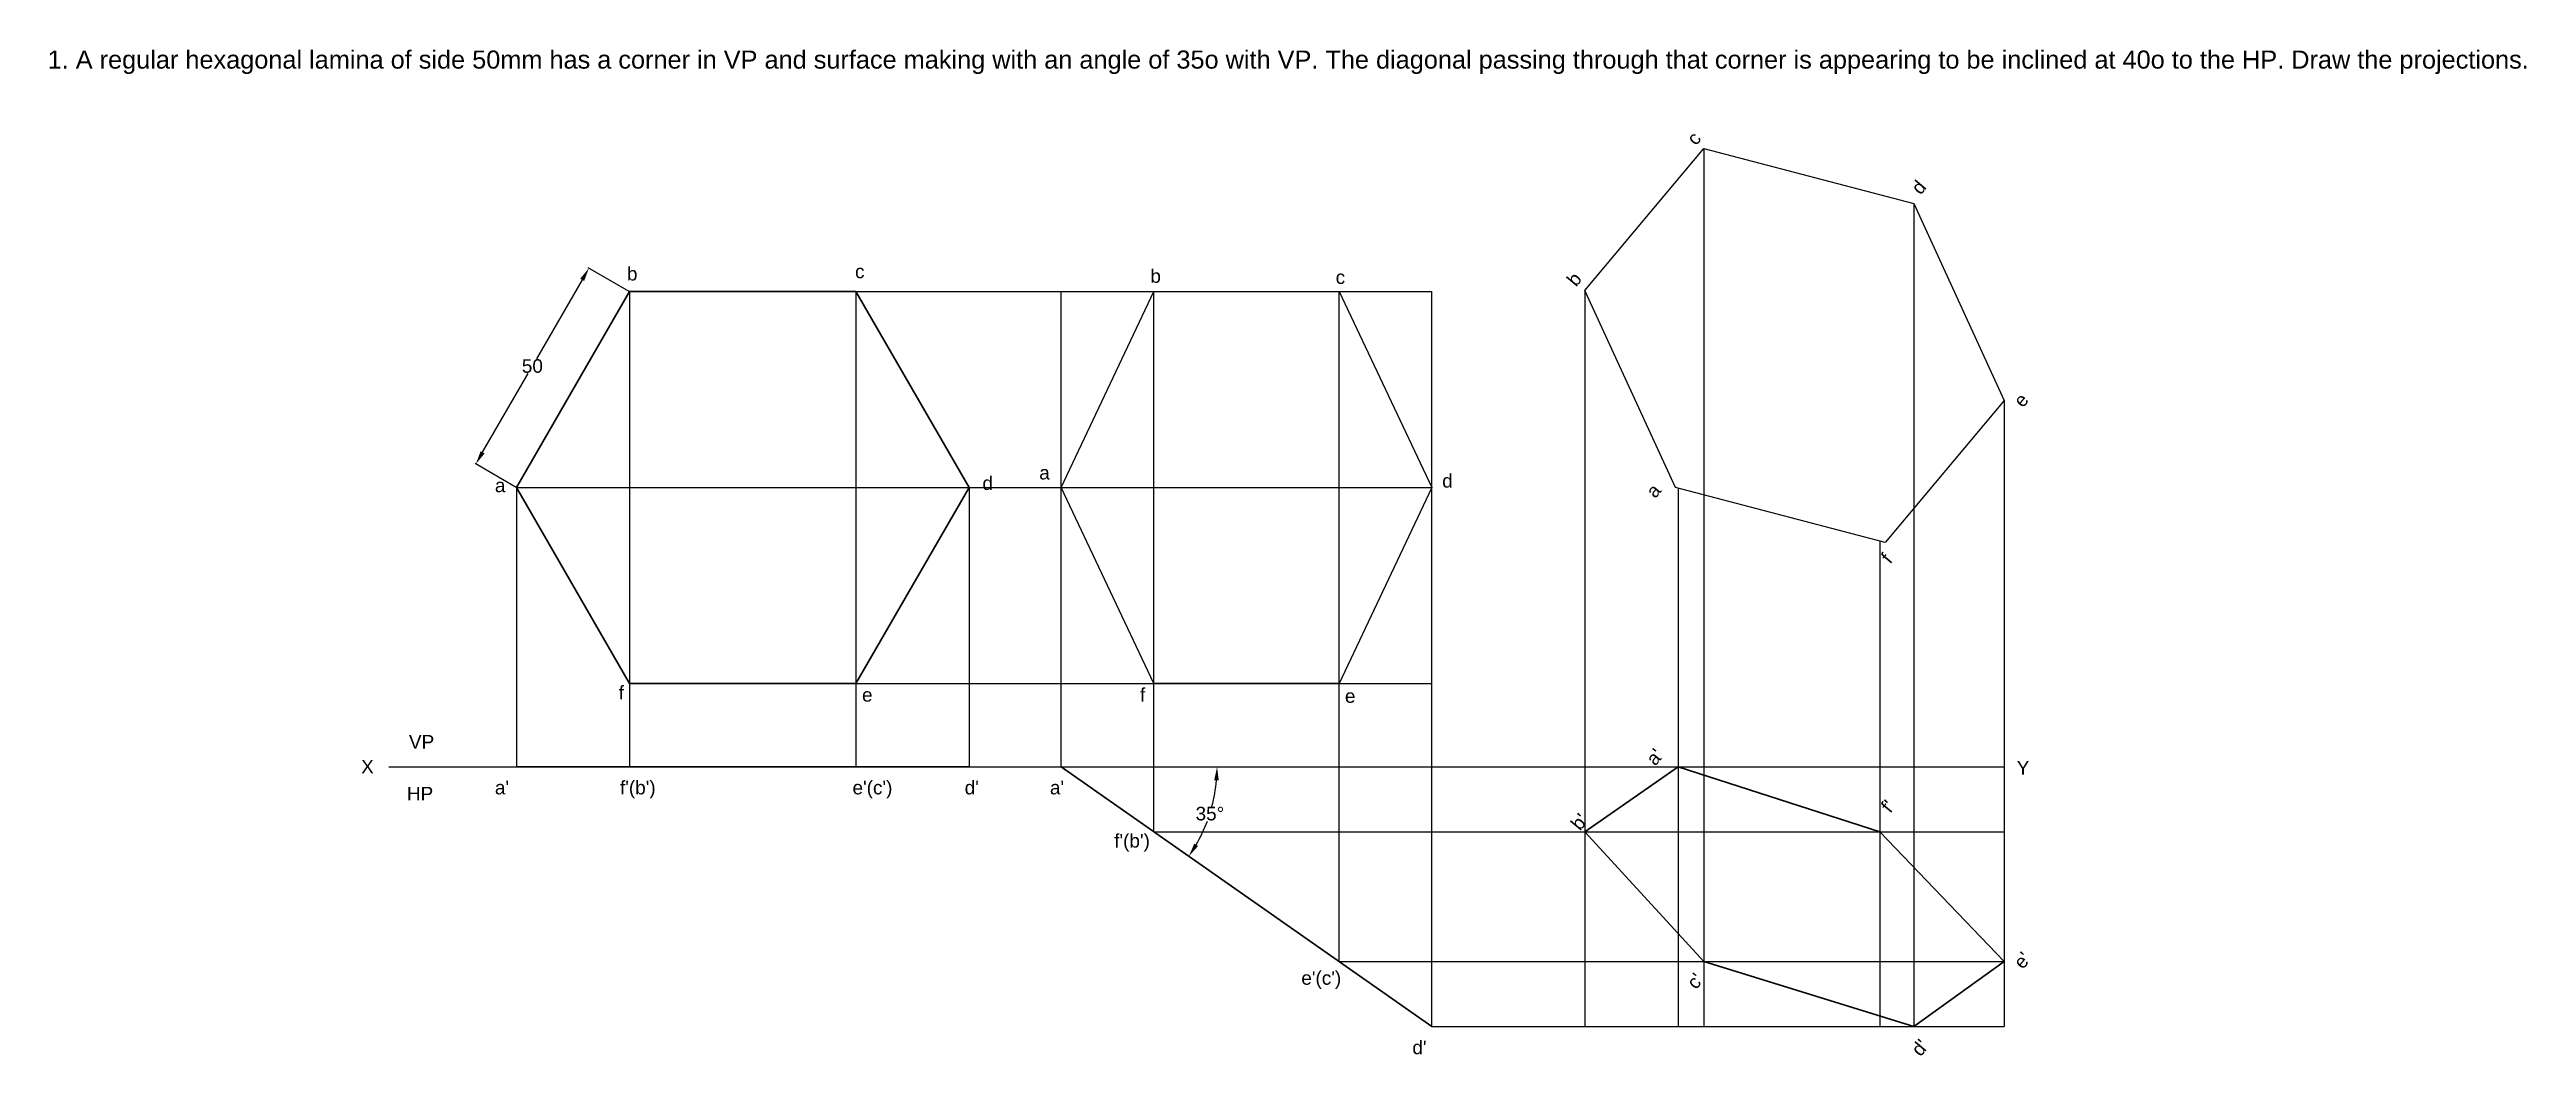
# Model space of a CAD drawing. Header units: inches. Extents: x -121 to 1883, y 50 to 290.
# Drawn here: x -121 to 426, y 65 to 287 of the extents above; entities that cross this region are included whole.
import ezdxf

# ---------------------------------------------------------------- set-up
doc = ezdxf.new("R2010")
doc.units = ezdxf.units.IN
doc.header["$MEASUREMENT"] = 0
doc.styles.get("Standard").update_dxf_attribs({"font": 'arial.ttf'})
doc.dimstyles.get("Standard").update_dxf_attribs({"dimtxt": 3, "dimasz": 3, "dimexe": 0.18, "dimexo": 0.0625, "dimgap": 0.09, "dimtad": 0, "dimtih": 1, "dimtoh": 1, "dimdec": 0, "dimzin": 0, "dimdsep": 46, "dimtxsty": 'Standard', "dimcen": 0.09, "dimadec": 0, "dimazin": 0, "dimtfac": 1, "dimtdec": 0, "dimtofl": 0, "dimtmove": 0, "dimatfit": 3, "dimfxl": 1, "dimtolj": 1, "dimtzin": 0, "dimarcsym": 0})

msp = doc.modelspace()

# ---------------------------------------------------------------- texts
at = {"insert": (-121.31, 287.2), "char_height": 4, "width": 574.5205, "attachment_point": 1}
msp.add_mtext('1. A regular hexagonal lamina of side 50mm has a corner in VP and surface making with an angle of 35o with VP. The diagonal passing through that corner is appearing to be inclined at 40o to the HP. Draw the projections.', dxfattribs=at)
at = {"char_height": 3, "attachment_point": 1, "rotation": 50}
for s, insert in [('c', (240.58, 267.95)), ('d', (290.18, 257.06)), ('b', (214.07, 236.75)), ('e', (312.79, 210.03)), ('a', (231.57, 190)), ('f', (283.48, 175.5)), ("a'", (231.57, 130.88)), ("f'", (283.48, 120.42)), ("b'", (214.95, 116.54)), ("e'", (312.79, 85.94)), ("c'", (240.58, 81.47)), ("d'", (290.18, 66.65))]:
    msp.add_mtext_dynamic_manual_height_columns(s, width=7.8363, gutter_width=15, heights=[0], dxfattribs=dict(at, insert=insert))
at = {"char_height": 3, "attachment_point": 1}
for s, width, insert in [('b', 7.8363, (6.68, 239.38)), ('c', 7.8363, (57.08, 239.89)), ('b', 7.8363, (122.33, 238.87)), ('c', 7.8363, (163.27, 238.61)), ('a', 7.8363, (-22.49, 192.59)), ('d', 7.8363, (85.23, 193.1)), ('a', 7.8363, (97.77, 195.41)), ('d', 7.8363, (186.81, 193.62)), ('f', 7.8363, (4.89, 146.83)), ('e', 7.8363, (58.62, 146.32)), ('f', 7.8363, (120.03, 146.32)), ('e', 7.8363, (165.32, 146.06)), ('VP', 11.3583, (-41.48, 135.95)), ('X', 11.3583, (-52.04, 130.45)), ("f'(b')", 7.8363, (5.15, 125.83)), ("e'(c')", 7.8363, (56.52, 125.83)), ("d'", 7.8363, (81.3, 125.83)), ('Y', 11.3583, (313.74, 130.22)), ('HP', 11.3583, (-41.94, 124.49)), ("a'", 7.8363, (-22.49, 125.83)), ("a'", 7.8363, (100.14, 125.83)), ("f'(b')", 7.8363, (114.34, 114.08)), ("e'(c')", 7.8363, (155.68, 83.76)), ("d'", 7.8363, (180.22, 68.42))]:
    msp.add_mtext_dynamic_manual_height_columns(s, width=width, gutter_width=15, heights=[0], dxfattribs=dict(at, insert=insert))

# ---------------------------------------------------------------- blocks, each defined once
blk = doc.blocks.new('*D1')
at = {"color": 0, "lineweight": -2, "transparency": 16777216}
for start, end in [(345.3074, 355.0122), (329.9878, 339.6485)]:
    blk.add_arc((102.6, 128.92), 34.47, start, end, dxfattribs=at)
at = {"color": 0, "transparency": 16777216}
for points in [[(136.44, 125.95), (137.44, 125.9), (137.07, 128.92)], [(132.87, 111.41), (132.03, 111.95), (130.84, 109.15)]]:
    blk.add_solid(points, dxfattribs=at)
at = {"layer": 'Defpoints', "color": 0, "transparency": 16777216}
for p in [(-45.94, 128.92), (102.6, 128.92), (393.09, 128.92), (134.25, 115.27), (184.52, 71.57)]:
    blk.add_point(p, dxfattribs=at)
at = {"color": 0, "transparency": 16777216, "insert": (135.48, 118.56), "char_height": 3, "attachment_point": 5}
blk.add_mtext('\\A1;35°', dxfattribs=at)
blk = doc.blocks.new('*D2')
at = {"color": 0, "lineweight": -2, "transparency": 16777216}
for p, q in [((-3.21, 236.52), (-13.27, 219.09)), ((7.21, 233.97), (-1.86, 239.21)), ((-25.21, 198.41), (-15.14, 215.84)), ((-17.79, 190.67), (-26.86, 195.91))]:
    blk.add_line(p, q, dxfattribs=at)
at = {"color": 0, "transparency": 16777216}
for points in [[(-3.64, 236.77), (-2.77, 236.27), (-1.71, 239.12)], [(-25.64, 198.66), (-24.77, 198.16), (-26.71, 195.82)]]:
    blk.add_solid(points, dxfattribs=at)
at = {"layer": 'Defpoints', "color": 0, "transparency": 16777216}
for p in [(-1.71, 239.12), (7.26, 233.94), (-17.74, 190.64)]:
    blk.add_point(p, dxfattribs=at)
at = {"color": 0, "transparency": 16777216, "insert": (-14.21, 217.47), "char_height": 3, "attachment_point": 5}
blk.add_mtext('\\A1;50', dxfattribs=at)

# ---------------------------------------------------------------- dimensions: what is measured, and where the dimension line sits
dim = msp.add_aligned_dim(p1=(-17.74, 190.64), p2=(7.26, 233.94), distance=10.36, dimstyle='Standard')
dim.commit()
dim.dimension.update_dxf_attribs({"geometry": '*D2', "text_midpoint": (-14.21, 217.47)})
dim = msp.add_angular_dim_2l(base=(134.25, 115.27), line1=((-45.94, 128.92), (393.09, 128.92)), line2=((102.6, 128.92), (184.52, 71.57)), dimstyle='Standard')
dim.commit()
dim.dimension.update_dxf_attribs({"geometry": '*D1', "text_midpoint": (135.48, 118.56)})

# ---------------------------------------------------------------- linework, layer by layer
for p, q in [((218.33, 234.16), (244.65, 265.53)), ((244.65, 265.53), (290.99, 253.39)), ((244.65, 265.53), (244.65, 71.57)), ((290.99, 253.39), (310.99, 209.86)), ((290.99, 253.39), (290.99, 71.57)), ((7.26, 233.94), (7.26, 128.92)), ((7.26, 233.94), (184.52, 233.94)), ((57.26, 233.94), (57.26, 128.92)), ((102.6, 128.92), (102.6, 233.94)), ((102.6, 190.64), (123.08, 233.94)), ((123.08, 114.58), (123.08, 233.94)), ((123.08, 233.94), (164.04, 233.94)), ((164.04, 85.9), (164.04, 233.94)), ((164.04, 233.94), (184.52, 190.64)), ((184.52, 71.57), (184.52, 233.94)), ((238.33, 190.64), (218.33, 234.16)), ((218.33, 234.16), (218.33, 71.57)), ((310.99, 209.86), (284.67, 178.49)), ((310.99, 209.86), (310.99, 71.57)), ((-17.74, 190.64), (-17.74, 128.92)), ((-17.74, 190.64), (184.52, 190.64)), ((82.26, 190.64), (82.26, 128.92)), ((123.08, 147.33), (102.6, 190.64)), ((184.52, 190.64), (164.04, 147.33)), ((284.67, 178.49), (238.33, 190.64)), ((238.95, 190.47), (238.95, 71.57)), ((283.48, 178.8), (283.48, 71.57)), ((7.26, 147.33), (184.52, 147.33)), ((164.04, 147.33), (123.08, 147.33)), ((-45.94, 128.92), (310.99, 128.92)), ((123.08, 114.58), (295.4, 114.58)), ((295.4, 114.58), (310.99, 114.58)), ((164.04, 85.9), (295.4, 85.9)), ((295.4, 85.9), (310.99, 85.9)), ((184.52, 71.57), (295.4, 71.57)), ((295.4, 71.57), (310.99, 71.57))]:
    msp.add_line(p, q)
at = {"lineweight": 30}
for p, q in [((-17.74, 128.92), (82.26, 128.92)), ((102.6, 128.92), (184.52, 71.57)), ((238.95, 128.92), (218.33, 114.58)), ((283.48, 114.58), (238.95, 128.92)), ((218.33, 114.58), (244.65, 85.9)), ((310.99, 85.9), (283.48, 114.58)), ((244.65, 85.9), (290.99, 71.57)), ((290.99, 71.57), (310.99, 85.9))]:
    msp.add_line(p, q, dxfattribs=at)
msp.add_lwpolyline([(7.26, 147.33), (57.26, 147.33), (82.26, 190.64), (57.26, 233.94), (7.26, 233.94), (-17.74, 190.64)], close=True, dxfattribs=at)

msp.set_redraw_order([(e.dxf.handle, doc.entitydb.next_handle()) for e in msp.query("TEXT MTEXT ATTDEF DIMENSION ARC_DIMENSION")])  # texts and dimensions are drawn at this point

doc.saveas('drawing.dxf')
